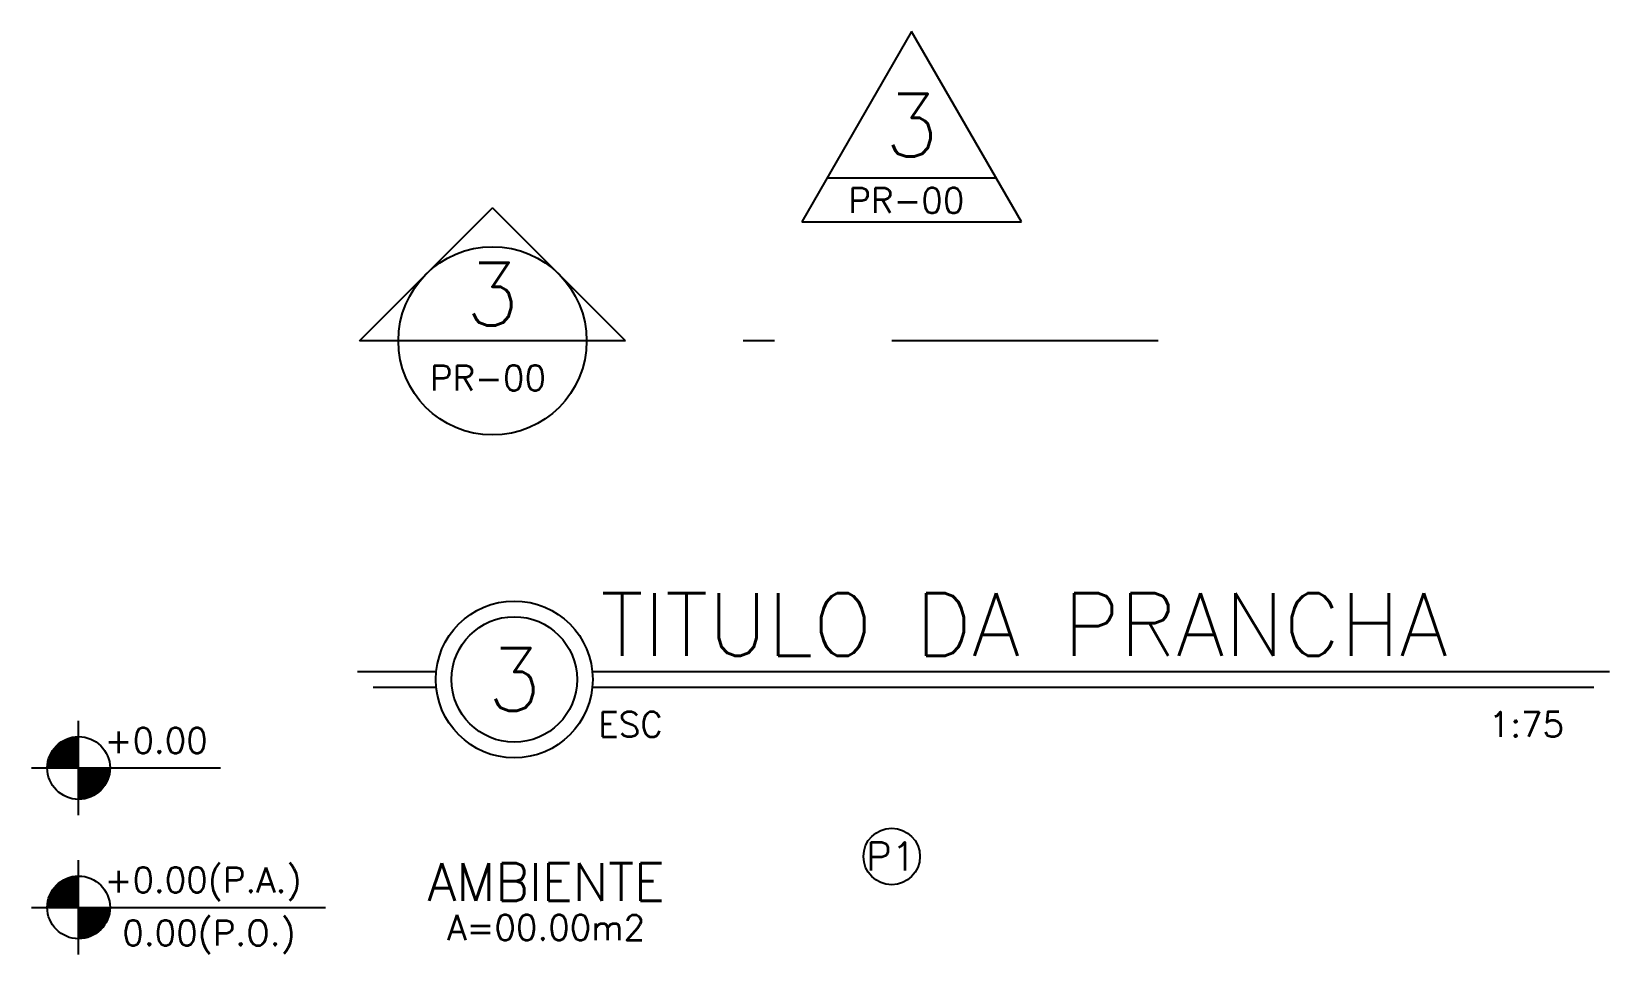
# Model space of a CAD drawing. Header units: millimetres. Extents: x 1974 to 2225, y 1614 to 1800.
# Drawn here: x 2077.22 to 2084.77, y 1653.61 to 1658.02 of the extents above; entities that cross this region are included whole.
import ezdxf
from ezdxf.enums import TextEntityAlignment as Align

# ---------------------------------------------------------------- set-up
doc = ezdxf.new("R2010")
doc.units = ezdxf.units.MM
doc.header["$LTSCALE"] = 0.03
for name, color, linetype in [('PL09', 9, 'Continuous'), ('PL2', 2, 'Continuous'), ('PL3', 3, 'Continuous'), ('PL6', 6, 'Continuous'), ('Texto', 4, 'Continuous')]:
    doc.layers.add(name, color=color, linetype=linetype)
doc.styles.add('AMB75', font='ROMANS.SHX', dxfattribs={"height": 0.12})
doc.styles.add('COTA75', font='ROMANS.SHX', dxfattribs={"height": 0.12})
doc.styles.add('TIT75', font='ROMANS.SHX', dxfattribs={"height": 0.2})

msp = doc.modelspace()

# ---------------------------------------------------------------- texts
at = {"layer": 'Texto', "style": 'TIT75'}
for p in [(2081.43, 1657.5751), (2079.4271, 1656.7677), (2079.5312, 1654.9257)]:
    msp.add_text('3', height=0.3, dxfattribs=at).set_placement(p, align=Align.MIDDLE)
at = {"layer": 'Texto'}
for s, height, style, p in [('PR-00', 0.12, 'COTA75', (2081.1271, 1657.1561)), ('PR-00', 0.12, 'COTA75', (2079.1274, 1656.3072)), ('TITULO DA PRANCHA', 0.3, 'TIT75', (2079.9437, 1655.0382)), ('ESC', 0.12, 'COTA75', (2079.9327, 1654.6508)), ('1:75', 0.12, 'COTA75', (2084.1888, 1654.6508)), ('+0.00', 0.12, 'COTA75', (2077.5726, 1654.5736)), ('+0.00(P.A.)', 0.12, 'COTA75', (2077.5726, 1653.907)), (' 0.00(P.O.)', 0.12, 'COTA75', (2077.5758, 1653.6539))]:
    msp.add_text(s, height=height, dxfattribs=dict(at, style=style)).set_placement(p)
for s, height, style, p in [('P1', 0.135, 'AMB75', (2081.3314, 1654.0122)), ('AMBIENTE', 0.18, 'AMB75', (2079.6832, 1653.8671)), ('A=00.00m2', 0.12, 'COTA75', (2079.6832, 1653.6795))]:
    msp.add_text(s, height=height, dxfattribs=dict(at, style=style)).set_placement(p, align=Align.CENTER)

# ---------------------------------------------------------------- blocks, each defined once
blk = doc.blocks.new('VISTA75')
at = {"layer": 'PL3'}
for p, q in [((0, 0.9093), (-0.525, 0)), ((0.525, 0), (0, 0.9093)), ((-0.4038, 0.21), (0.4038, 0.21)), ((-0.525, 0), (0.525, 0))]:
    blk.add_line(p, q, dxfattribs=at)
blk = doc.blocks.new('CORTE75')
at = {"layer": 'PL3'}
for p, q in [((-0.6364, 0), (0, 0.6364)), ((0.6364, 0), (0, 0.6364)), ((0.6364, 0), (-0.6364, 0)), ((1.3478, 0), (1.1978, 0)), ((3.182, 0), (1.9092, 0))]:
    blk.add_line(p, q, dxfattribs=at)
blk.add_circle((0, 0), 0.45, dxfattribs=at)

# ---------------------------------------------------------------- linework, layer by layer
at = {"layer": 'PL09', "const_width": 0.15}
for points in [[(2077.449, 1654.5774, 0.414214), (2077.374, 1654.5024, 1)], [(2077.449, 1654.4274, 0.414214), (2077.524, 1654.5024, 1)], [(2077.449, 1653.9109, 0.414214), (2077.374, 1653.8359, 1)], [(2077.449, 1653.7609, 0.414214), (2077.524, 1653.8359, 1)]]:
    msp.add_lwpolyline(points, format="xyb", dxfattribs=at)
at = {"layer": 'PL2'}
for p, q in [((2078.8562, 1654.8882), (2079.1581, 1654.8882)), ((2079.9043, 1654.8882), (2084.6906, 1654.8882))]:
    msp.add_line(p, q, dxfattribs=at)
msp.add_circle((2079.5312, 1654.9257), 0.3, dxfattribs=at)
at = {"layer": 'PL3'}
for p, q in [((2077.449, 1654.2774), (2077.449, 1654.7274)), ((2077.224, 1654.5024), (2078.1277, 1654.5024)), ((2077.449, 1653.6109), (2077.449, 1654.0609)), ((2077.224, 1653.8359), (2078.6292, 1653.8359))]:
    msp.add_line(p, q, dxfattribs=at)
for centre, radius in [((2077.449, 1654.5024), 0.15), ((2081.335, 1654.0795), 0.135), ((2077.449, 1653.8359), 0.15)]:
    msp.add_circle(centre, radius, dxfattribs=at)
at = {"layer": 'PL6'}
for p, q in [((2078.7812, 1654.9632), (2079.1581, 1654.9632)), ((2079.9043, 1654.9632), (2084.7656, 1654.9632))]:
    msp.add_line(p, q, dxfattribs=at)
msp.add_circle((2079.5312, 1654.9257), 0.375, dxfattribs=at)

# ---------------------------------------------------------------- block references
at = {"layer": 'PL3'}
for name, p in [('VISTA75', (2081.43, 1657.114)), ('CORTE75', (2079.4271, 1656.5444))]:
    msp.add_blockref(name, p, dxfattribs=at)

msp.set_redraw_order([(e.dxf.handle, doc.entitydb.next_handle()) for e in msp.query("TEXT MTEXT ATTDEF DIMENSION ARC_DIMENSION")])  # texts and dimensions are drawn at this point

doc.saveas('drawing.dxf')
